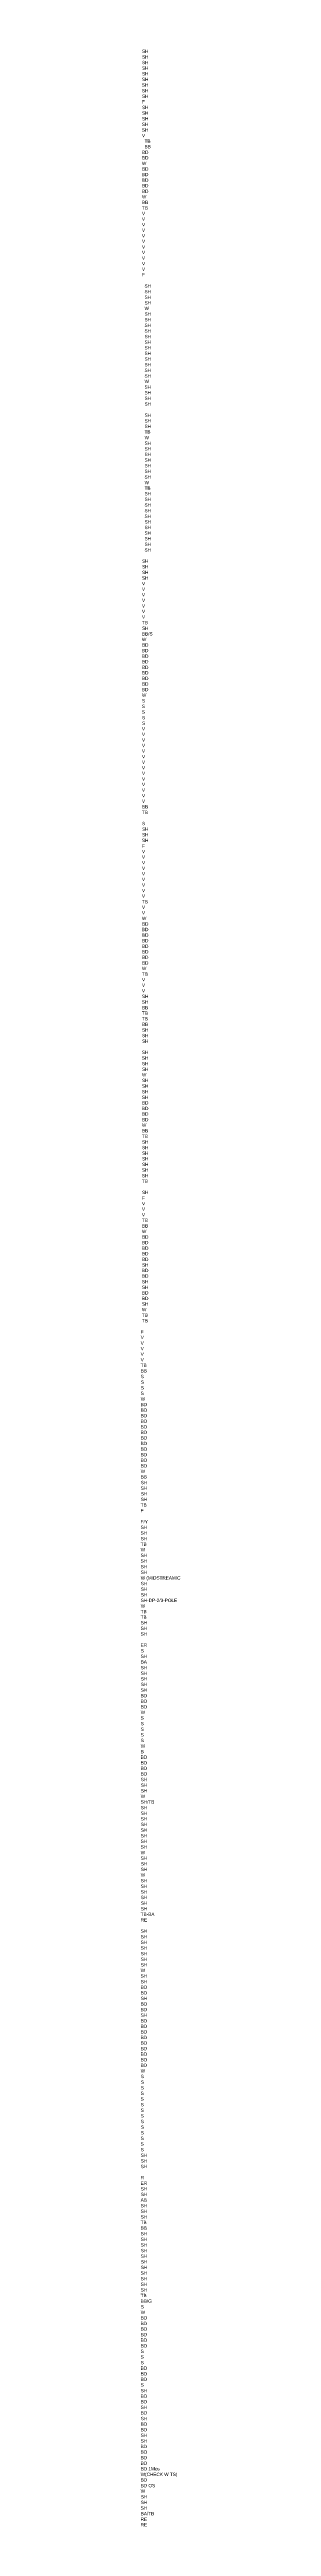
# Model space of a CAD drawing. Header units: millimetres. Extents: x -4102225 to 9709333, y -443196 to 2258209.
# Drawn here: x 2047820 to 2053767, y 491382 to 862033 of the extents above; entities that cross this region are included whole.
import ezdxf

# ---------------------------------------------------------------- set-up
doc = ezdxf.new("R2010")
doc.units = ezdxf.units.MM
doc.layers.get('0').update_dxf_attribs({"lineweight": 0})
doc.styles.get("Standard").update_dxf_attribs({"font": 'arial.ttf'})

msp = doc.modelspace()

# ---------------------------------------------------------------- texts
at = {"color": 32, "true_color": 0xcd6928}
for s, p in [('   SH', (2047431.026, 861526.037)), ('   SH', (2047431.026, 860684.177)), ('   SH', (2047431.026, 859842.317)), ('   SH', (2047431.026, 859000.457)), ('   SH', (2047431.026, 858158.598)), ('   SH', (2047431.026, 857316.738)), ('   SH', (2047431.026, 856474.878)), ('   SH', (2047431.026, 855633.018)), ('   SH', (2047431.026, 854791.158)), ('   SH', (2047431.026, 853115.965)), ('   SH', (2047431.026, 852274.105)), ('   F', (2047431.026, 853957.824)), ('   V', (2047431.026, 848915.191)), ('   SH', (2047431.026, 851432.245)), ('   SH', (2047431.026, 850590.385)), ('   SH', (2047431.026, 849748.525)), ('   W', (2047431.026, 844748.525)), ('   BD', (2047431.026, 846415.191)), ('   BD', (2047431.026, 845581.858)), ('     TB', (2047431.026, 848081.858)), ('     BB', (2047431.026, 847248.525)), ('   BD', (2047431.026, 843915.191)), ('   BD', (2047431.026, 843081.858)), ('   BD', (2047431.026, 842248.525)), ('   BD', (2047431.026, 841415.191)), ('   W', (2047431.026, 839748.525)), ('   V', (2047431.026, 837248.525)), ('   TB', (2047431.026, 838081.858)), ('   BD', (2047431.026, 840581.858)), ('   BB', (2047431.026, 838915.191)), ('   V', (2047431.026, 836415.191)), ('   V', (2047431.026, 835581.858)), ('   V', (2047431.026, 834748.525)), ('   V', (2047431.026, 833915.191)), ('   V', (2047431.026, 833081.858)), ('   V', (2047431.026, 832248.525)), ('   V', (2047431.026, 831415.191)), ('   V', (2047431.026, 830581.858)), ('   V', (2047431.026, 829748.525)), ('   V', (2047431.026, 828915.191)), ('   F', (2047431.026, 828081.858)), ('     SH', (2047431.026, 826406.665)), ('     W', (2047431.026, 823047.752)), ('     SH', (2047431.026, 825564.805)), ('     SH', (2047431.026, 824722.945)), ('     SH', (2047431.026, 823881.085)), ('     SH', (2047431.026, 822205.892)), ('     SH', (2047431.026, 821364.032)), ('     SH', (2047431.026, 820522.172)), ('     SH', (2047431.026, 819680.312)), ('     SH', (2047431.026, 818838.452)), ('     SH', (2047431.026, 817996.592)), ('     SH', (2047431.026, 817154.732)), ('     SH', (2047431.026, 816312.872)), ('     SH', (2047431.026, 815471.012)), ('     W', (2047431.026, 812112.099)), ('     SH', (2047431.026, 814629.152)), ('     SH', (2047431.026, 813787.292)), ('     SH', (2047431.026, 812945.432)), ('     SH', (2047431.026, 811270.239)), ('     SH', (2047431.026, 810428.379)), ('     SH', (2047431.026, 809586.519)), ('     SH', (2047431.026, 808744.659)), ('     TB', (2047431.026, 804552.413)), ('     SH', (2047431.026, 807069.466)), ('     SH', (2047431.026, 806227.606)), ('     SH', (2047431.026, 805385.746)), ('     W', (2047431.026, 803719.08)), ('     SH', (2047431.026, 802877.22)), ('     SH', (2047431.026, 802035.36)), ('     SH', (2047431.026, 801193.5)), ('     SH', (2047431.026, 800351.64)), ('     W', (2047431.026, 796992.727)), ('     SH', (2047431.026, 799509.78)), ('     SH', (2047431.026, 798667.92)), ('     SH', (2047431.026, 797826.06)), ('     TB', (2047431.026, 796159.393)), ('     SH', (2047431.026, 795317.533)), ('     SH', (2047431.026, 794475.673)), ('     SH', (2047431.026, 793633.814)), ('     SH', (2047431.026, 792791.954)), ('     SH', (2047431.026, 791950.094)), ('     SH', (2047431.026, 791108.234)), ('     SH', (2047431.026, 790266.374)), ('     SH', (2047431.026, 789424.514)), ('     SH', (2047431.026, 788582.654)), ('     SH', (2047431.026, 787740.794)), ('     SH', (2047431.026, 786898.934)), ('   V', (2047431.026, 781864.828)), ('   SH', (2047431.026, 785223.741)), ('   SH', (2047431.026, 784381.881)), ('   SH', (2047431.026, 783540.021)), ('   SH', (2047431.026, 782698.161)), ('   V', (2047431.026, 781031.494)), ('   V', (2047431.026, 780198.161)), ('   V', (2047431.026, 779364.828)), ('   V', (2047431.026, 778531.494)), ('   V', (2047431.026, 777698.161)), ('   V', (2047431.026, 776864.828)), ('   TB', (2047431.026, 776031.494)), ('   SH', (2047431.026, 775189.634)), ('   BB/S', (2047431.026, 774347.774)), ('   W', (2047431.026, 773514.441)), ('   BD', (2047431.026, 772681.108)), ('   BD', (2047431.026, 771847.774)), ('   BD', (2047431.026, 771014.441)), ('   BD', (2047431.026, 770181.108)), ('   BD', (2047431.026, 769347.774)), ('   BD', (2047431.026, 768514.441)), ('   BD', (2047431.026, 767681.108)), ('   BD', (2047431.026, 766847.774)), ('   W', (2047431.026, 765181.108)), ('   S', (2047431.026, 764339.248)), ('   S', (2047431.026, 763497.388)), ('   BD', (2047431.026, 766014.441)), ('   V', (2047431.026, 760138.475)), ('   S', (2047431.026, 762655.528)), ('   S', (2047431.026, 761813.668)), ('   S', (2047431.026, 760971.808)), ('   V', (2047431.026, 759305.141)), ('   V', (2047431.026, 758471.808)), ('   V', (2047431.026, 757638.475)), ('   V', (2047431.026, 756805.141)), ('   V', (2047431.026, 755971.808)), ('   V', (2047431.026, 755138.475)), ('   V', (2047431.026, 754305.141)), ('   V', (2047431.026, 753471.808)), ('   V', (2047431.026, 752638.475)), ('   V', (2047431.026, 751805.141)), ('   V', (2047431.026, 750971.808)), ('   V', (2047431.026, 750138.475)), ('   V', (2047431.026, 749305.141)), ('   BB', (2047431.026, 748471.808)), ('   TB', (2047431.026, 747638.475)), ('   S', (2047431.026, 745963.281)), ('   SH', (2047431.026, 745121.422)), ('   V', (2047431.026, 741771.035)), ('   V', (2047431.026, 740937.702)), ('   SH', (2047431.026, 744279.562)), ('   SH', (2047431.026, 743437.702)), ('   F', (2047431.026, 742604.368)), ('   V', (2047431.026, 740104.368)), ('   V', (2047431.026, 739271.035)), ('   V', (2047431.026, 738437.702)), ('   V', (2047431.026, 737604.368)), ('   V', (2047431.026, 736771.035)), ('   V', (2047431.026, 735937.702)), ('   V', (2047431.026, 735104.368)), ('   V', (2047431.026, 733437.702)), ('   TB', (2047431.026, 734271.035)), ('   V', (2047431.026, 732604.368)), ('   W', (2047431.026, 731771.035)), ('   BD', (2047431.026, 730937.702)), ('   BD', (2047431.026, 730104.368)), ('   BD', (2047431.026, 729271.035)), ('   BD', (2047431.026, 728437.702)), ('   BD', (2047431.026, 727604.368)), ('   BD', (2047431.026, 726771.035)), ('   W', (2047431.026, 724271.035)), ('   V', (2047431.026, 722604.368)), ('   TB', (2047431.026, 723437.702)), ('   BD', (2047431.026, 725937.702)), ('   BD', (2047431.026, 725104.368)), ('   V', (2047431.026, 721771.035)), ('   V', (2047431.026, 720937.702)), ('   SH', (2047431.026, 720095.842)), ('   SH', (2047431.026, 719253.982)), ('   TB', (2047431.026, 717587.315)), ('   TB', (2047431.026, 716753.982)), ('   SH', (2047431.026, 715078.789)), ('   BB', (2047431.026, 718420.648)), ('   BB', (2047431.026, 715920.648)), ('   SH', (2047431.026, 714236.929)), ('   SH', (2047431.026, 713395.069)), ('   SH', (2047431.026, 711719.875)), ('   W', (2047431.026, 708360.962)), ('   SH', (2047431.026, 710878.015)), ('   SH', (2047431.026, 710036.156)), ('   SH', (2047431.026, 709194.296)), ('   SH', (2047431.026, 707519.102)), ('   SH', (2047431.026, 706677.242)), ('   SH', (2047431.026, 705835.382)), ('   SH', (2047431.026, 704993.523)), ('   BD', (2047431.026, 704160.189)), ('   W', (2047431.026, 700826.856)), ('   BD', (2047431.026, 703326.856)), ('   BD', (2047431.026, 702493.523)), ('   BD', (2047431.026, 701660.189)), ('   TB', (2047431.026, 699160.189)), ('   SH', (2047431.026, 698318.329)), ('   SH', (2047431.026, 697476.469)), ('   SH', (2047431.026, 696634.609)), ('   BB', (2047431.026, 699993.523)), ('   SH', (2047431.026, 695792.749)), ('   SH', (2047431.026, 694950.889)), ('   SH', (2047431.026, 694109.03)), ('   SH', (2047431.026, 693267.17)), ('   V', (2047431.026, 689091.976)), ('   TB', (2047431.026, 692433.836)), ('   SH', (2047431.026, 690758.643)), ('   F', (2047431.026, 689925.31)), ('   V', (2047431.026, 688258.643)), ('   V', (2047431.026, 687425.31)), ('   TB', (2047431.026, 686591.976)), ('   BB', (2047431.026, 685758.643)), ('   W', (2047431.026, 684925.31)), ('   BD', (2047431.026, 684091.976)), ('   BD', (2047431.026, 683258.643)), ('   BD', (2047431.026, 682425.31)), ('   BD', (2047431.026, 681591.976)), ('   SH', (2047431.026, 679916.783)), ('   BD', (2047431.026, 680758.643)), ('   BD', (2047431.026, 679083.45)), ('   BD', (2047431.026, 678250.116)), ('   SH', (2047431.026, 677408.256)), ('   SH', (2047431.026, 676566.397)), ('   BD', (2047431.026, 675733.063)), ('   BD', (2047431.026, 674899.73)), ('   W', (2047431.026, 673224.537)), ('   TB', (2047431.026, 672391.203)), ('   TB', (2047431.026, 671557.87)), ('   SH', (2047431.026, 674057.87)), ('  V', (2047431.026, 669057.87)), ('  V', (2047431.026, 668224.537)), ('  V', (2047431.026, 667391.203)), ('  F', (2047431.026, 669891.203)), ('  V', (2047431.026, 666557.87)), ('  V', (2047431.026, 665724.537)), ('  TB', (2047431.026, 664891.203)), ('  S', (2047431.026, 663216.01)), ('  BB', (2047431.026, 664057.87)), ('  W', (2047431.026, 659857.097)), ('  S', (2047431.026, 662374.15)), ('  S', (2047431.026, 661532.29)), ('  S', (2047431.026, 660690.43)), ('  BD', (2047431.026, 659023.764)), ('  BD', (2047431.026, 658190.43)), ('  BD', (2047431.026, 657357.097)), ('  BD', (2047431.026, 656523.764)), ('  BD', (2047431.026, 655690.43)), ('  BD', (2047431.026, 654857.097)), ('  BD', (2047431.026, 654023.764)), ('  BD', (2047431.026, 653190.43)), ('  BD', (2047431.026, 652357.097)), ('  W', (2047431.026, 649023.764)), ('  BD', (2047431.026, 651523.764)), ('  BD', (2047431.026, 650690.43)), ('  BD', (2047431.026, 649857.097)), ('  BB', (2047431.026, 648190.43)), ('  SH', (2047431.026, 647348.57)), ('  SH', (2047431.026, 646506.71)), ('  SH', (2047431.026, 645664.85)), ('  SH', (2047431.026, 644822.99)), ('  TB', (2047431.026, 643989.657)), ('  F', (2047431.026, 643156.324)), ('  F/Y', (2047431.026, 641481.131)), ('  W', (2047431.026, 637288.884)), ('  TB', (2047431.026, 638122.217)), ('  SH', (2047431.026, 640639.271)), ('  SH', (2047431.026, 639797.411)), ('  SH', (2047431.026, 638955.551)), ('  SH', (2047431.026, 636447.024)), ('  SH', (2047431.026, 635605.164)), ('  SH', (2047431.026, 634763.304)), ('  SH', (2047431.026, 633921.444)), ('  W (MIDSTREAM/C', (2047431.026, 633079.584)), ('  SH', (2047431.026, 632237.724)), ('  SH', (2047431.026, 631395.864)), ('  SH', (2047431.026, 630554.005)), ('  SH-DP-2/3-POLE', (2047431.026, 629711.804)), ('  W', (2047431.026, 628878.47)), ('  TB', (2047431.026, 628045.137)), ('  TB', (2047431.026, 627211.804)), ('  SH', (2047431.026, 626369.944)), ('  SH', (2047431.026, 625528.084)), ('  SH', (2047431.026, 624686.224)), ('  ER', (2047431.026, 623019.557)), ('  S', (2047431.026, 622177.697)), ('  SH', (2047431.026, 621335.837)), ('  SH', (2047431.026, 619660.644)), ('  SH', (2047431.026, 618818.784)), ('  BA', (2047431.026, 620502.504)), ('  SH', (2047431.026, 617976.924)), ('  SH', (2047431.026, 617135.064)), ('  SH', (2047431.026, 616293.204)), ('  BD', (2047431.026, 615459.871)), ('  W', (2047431.026, 612959.871)), ('  S', (2047431.026, 612118.011)), ('  S', (2047431.026, 611276.151)), ('  BD', (2047431.026, 614626.538)), ('  BD', (2047431.026, 613793.204)), ('  W', (2047431.026, 607917.238)), ('  S', (2047431.026, 610434.291)), ('  S', (2047431.026, 609592.431)), ('  S', (2047431.026, 608750.571)), ('  B', (2047431.026, 607083.904)), ('  BD', (2047431.026, 606250.571)), ('  BD', (2047431.026, 605417.238)), ('  BD', (2047431.026, 604583.904)), ('  BD', (2047431.026, 603750.571)), ('  W', (2047431.026, 600391.658)), ('  SH', (2047431.026, 602908.711)), ('  SH', (2047431.026, 602066.851)), ('  SH', (2047431.026, 601224.991)), ('  SH/TB', (2047431.026, 599549.798)), ('  SH', (2047431.026, 598707.938)), ('  SH', (2047431.026, 597866.078)), ('  SH', (2047431.026, 597024.218)), ('  SH', (2047431.026, 596182.358)), ('  SH', (2047431.026, 595340.498)), ('  SH', (2047431.026, 594498.638)), ('  SH', (2047431.026, 593656.779)), ('  SH', (2047431.026, 592814.919)), ('  W', (2047431.026, 591981.585)), ('  SH', (2047431.026, 591139.725)), ('  SH', (2047431.026, 590297.865)), ('  SH', (2047431.026, 589456.005)), ('  W', (2047431.026, 588622.672)), ('  SH', (2047431.026, 587780.812)), ('  SH', (2047431.026, 586938.952)), ('  SH', (2047431.026, 586097.092)), ('  SH', (2047431.026, 585255.232)), ('  TB-BA', (2047431.026, 582738.179)), ('  SH', (2047431.026, 584413.372)), ('  SH', (2047431.026, 583571.512)), ('  RE', (2047431.026, 581904.846)), ('  SH', (2047431.026, 580229.653)), ('  SH', (2047431.026, 579387.793)), ('  SH', (2047431.026, 578545.933)), ('  W', (2047431.026, 574345.16)), ('  SH', (2047431.026, 577704.073)), ('  SH', (2047431.026, 576862.213)), ('  SH', (2047431.026, 576020.353)), ('  SH', (2047431.026, 575178.493)), ('  SH', (2047431.026, 573503.3)), ('  SH', (2047431.026, 572661.44)), ('  BD', (2047431.026, 571828.106)), ('  BD', (2047431.026, 570994.773)), ('  SH', (2047431.026, 570152.913)), ('  SH', (2047431.026, 567644.387)), ('  BD', (2047431.026, 569319.58)), ('  BD', (2047431.026, 568486.246)), ('  BD', (2047431.026, 566811.053)), ('  BD', (2047431.026, 565977.72)), ('  BD', (2047431.026, 565144.387)), ('  BD', (2047431.026, 564311.053)), ('  BD', (2047431.026, 563477.72)), ('  W', (2047431.026, 559311.053)), ('  BD', (2047431.026, 562644.387)), ('  BD', (2047431.026, 561811.053)), ('  BD', (2047431.026, 560977.72)), ('  BD', (2047431.026, 560144.387)), ('  S', (2047431.026, 558469.193)), ('  S', (2047431.026, 557627.333)), ('  S', (2047431.026, 556785.473)), ('  S', (2047431.026, 555943.613)), ('  S', (2047431.026, 555101.754)), ('  S', (2047431.026, 554259.894)), ('  S', (2047431.026, 553418.034)), ('  S', (2047431.026, 552576.174)), ('  S', (2047431.026, 551734.314)), ('  S', (2047431.026, 550892.454)), ('  S', (2047431.026, 550050.594)), ('  S', (2047431.026, 549208.734)), ('  S', (2047431.026, 548366.874)), ('  S', (2047431.026, 547525.014)), ('  SH', (2047431.026, 546683.154)), ('  SH', (2047431.026, 545841.294)), ('  SH', (2047431.026, 544999.434)), ('  SH', (2047431.026, 541657.574)), ('  SH', (2047431.026, 540815.714)), ('  R', (2047431.026, 543332.768)), ('  ER', (2047431.026, 542499.434)), ('  AB', (2047431.026, 539982.381)), ('  SH', (2047431.026, 539140.521)), ('  SH', (2047431.026, 538298.661)), ('  SH', (2047431.026, 537456.801)), ('  TB', (2047431.026, 536623.468)), ('  SH', (2047431.026, 534948.275)), ('  SH', (2047431.026, 534106.415)), ('  SH', (2047431.026, 533264.555)), ('  BB', (2047431.026, 535790.135)), ('  SH', (2047431.026, 532422.695)), ('  SH', (2047431.026, 531580.835)), ('  SH', (2047431.026, 530738.975)), ('  SH', (2047431.026, 529897.115)), ('  SH', (2047431.026, 529055.255)), ('  SH', (2047431.026, 528213.395)), ('  SH', (2047431.026, 527371.535)), ('  SH', (2047431.026, 526529.675)), ('  W', (2047431.026, 523179.289)), ('  TB', (2047431.026, 525696.342)), ('  S', (2047431.026, 524012.622)), ('  BB/G', (2047431.026, 524854.482)), ('  BD', (2047431.026, 522345.955)), ('  BD', (2047431.026, 521512.622)), ('  BD', (2047431.026, 520679.289)), ('  BD', (2047431.026, 519845.955)), ('  BD', (2047431.026, 519012.622)), ('  S', (2047431.026, 517337.429)), ('  S', (2047431.026, 516495.569)), ('  S', (2047431.026, 515653.709)), ('  BD', (2047431.026, 518179.289)), ('  BD', (2047431.026, 514820.376)), ('  S', (2047431.026, 512311.849)), ('  SH', (2047431.026, 511469.989)), ('  BD', (2047431.026, 513987.042)), ('  BD', (2047431.026, 513153.709)), ('  SH', (2047431.026, 508961.462)), ('  SH', (2047431.026, 507286.269)), ('  BD', (2047431.026, 510636.656)), ('  BD', (2047431.026, 509803.322)), ('  BD', (2047431.026, 508128.129)), ('  SH', (2047431.026, 504777.743)), ('  SH', (2047431.026, 503935.883)), ('  BD', (2047431.026, 506452.936)), ('  BD', (2047431.026, 505619.603)), ('  BD', (2047431.026, 503102.549)), ('  BD', (2047431.026, 502269.216)), ('  BD', (2047431.026, 501435.883)), ('  BD', (2047431.026, 500602.549)), ('  W(CHECK W TS)', (2047431.026, 498925.31)), ('  W', (2047431.026, 496416.442)), ('  BD 1Mos', (2047431.026, 499767.17)), ('  BD', (2047431.026, 498091.976)), ('  BD OS', (2047431.026, 497249.775)), ('  SH', (2047431.026, 495574.582)), ('  SH', (2047431.026, 494732.722)), ('  SH', (2047431.026, 493890.862)), ('  BA/TB', (2047431.026, 493049.002)), ('  RE', (2047431.026, 492215.669)), ('  RE', (2047431.026, 491382.336))]:
    msp.add_text(s, height=500, dxfattribs=at).set_placement(p)

doc.saveas('drawing.dxf')
